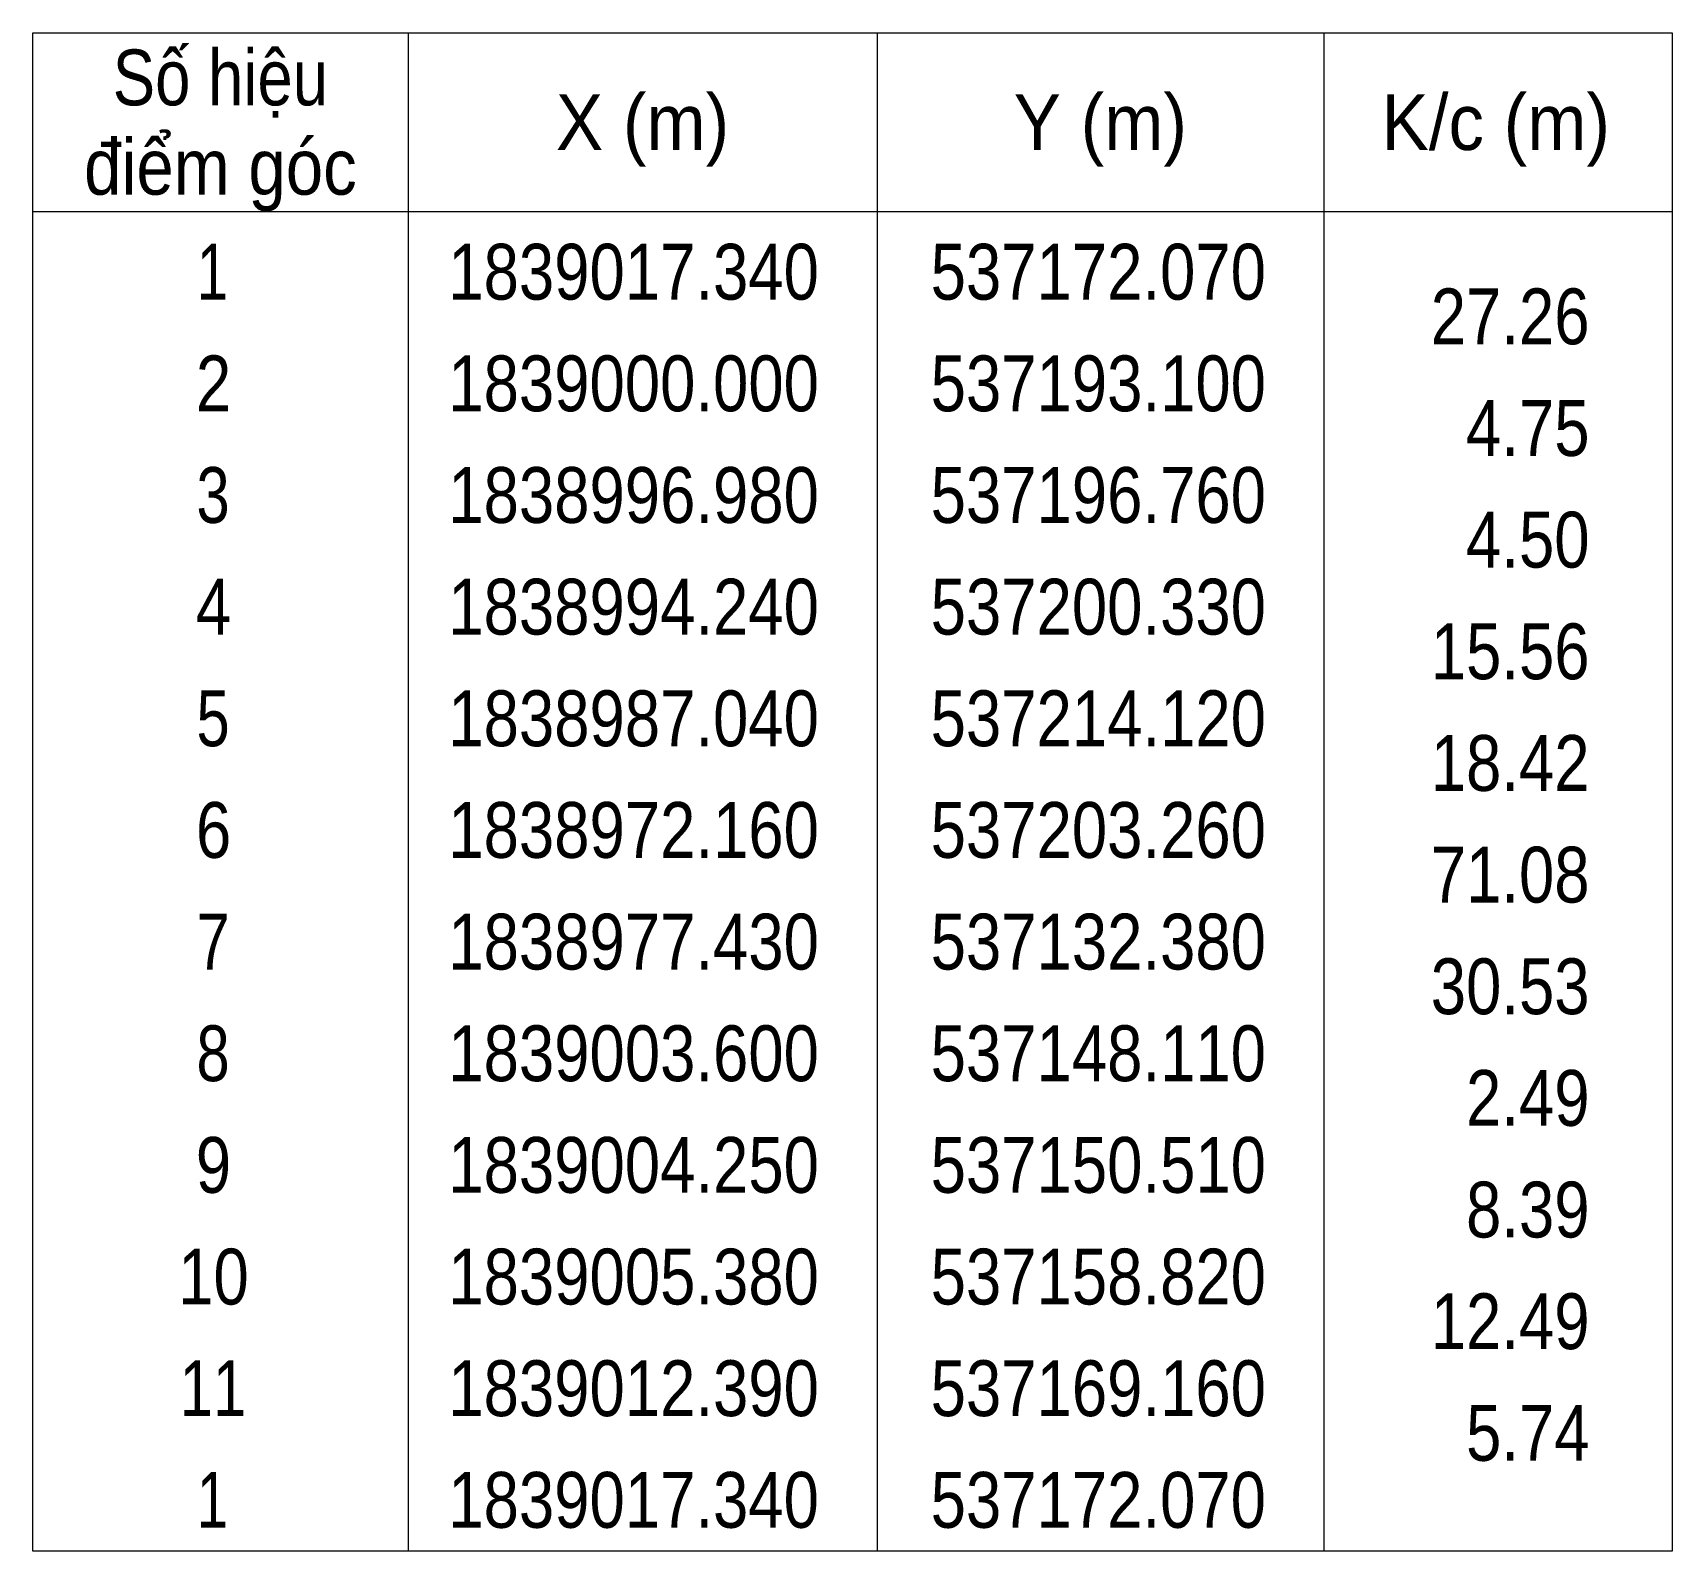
# Model space of a CAD drawing. Header units: metres. Extents: x 536558 to 537529, y 1838812 to 1839102.
# Drawn here: x 537455.5 to 537528.9, y 1838899.7 to 1838967.7 of the extents above; entities that cross this region are included whole.
import ezdxf
from ezdxf.enums import TextEntityAlignment as Align

# ---------------------------------------------------------------- set-up
doc = ezdxf.new("R2010")
doc.units = ezdxf.units.M
doc.layers.add('63', color=7, linetype='Continuous', lineweight=13)

msp = doc.modelspace()

# ---------------------------------------------------------------- texts
at = {"layer": '63'}
for s, width, p in [('Số hiệu', 0.85, (537463.92, 1838964.49)), ('X (m)', 0.95, (537482.82, 1838962.49)), ('Y (m)', 0.95, (537503.315, 1838962.49)), ('K/c (m)', 0.95, (537521.02, 1838962.49)), ('điểm góc', 0.9, (537463.92, 1838960.49)), (' 1', 0.75, (537463.215, 1838955.79)), ('1839017.340', 0.85, (537482.42, 1838955.79)), ('537172.070', 0.85, (537503.225, 1838955.79)), (' 2', 0.85, (537463.22, 1838950.79)), ('1839000.000', 0.85, (537482.42, 1838950.79)), ('537193.100', 0.85, (537503.225, 1838950.79)), (' 3', 0.8, (537463.22, 1838945.79)), ('1838996.980', 0.85, (537482.42, 1838945.79)), ('537196.760', 0.85, (537503.225, 1838945.79)), (' 4', 0.85, (537463.215, 1838940.79)), ('1838994.240', 0.85, (537482.42, 1838940.79)), ('537200.330', 0.85, (537503.225, 1838940.79)), (' 5', 0.8, (537463.22, 1838935.79)), ('1838987.040', 0.85, (537482.42, 1838935.79)), ('537214.120', 0.85, (537503.225, 1838935.79)), (' 6', 0.85, (537463.22, 1838930.79)), ('1838972.160', 0.85, (537482.42, 1838930.79)), ('537203.260', 0.85, (537503.225, 1838930.79)), (' 7', 0.8, (537463.22, 1838925.79)), ('1838977.430', 0.85, (537482.42, 1838925.79)), ('537132.380', 0.85, (537503.225, 1838925.79)), (' 8', 0.8, (537463.22, 1838920.79)), ('1839003.600', 0.85, (537482.42, 1838920.79)), ('537148.110', 0.85, (537503.225, 1838920.79)), (' 9', 0.85, (537463.215, 1838915.79)), ('1839004.250', 0.85, (537482.42, 1838915.79)), ('537150.510', 0.85, (537503.225, 1838915.79)), (' 10', 0.85, (537463.215, 1838910.79)), ('1839005.380', 0.85, (537482.42, 1838910.79)), ('537158.820', 0.85, (537503.225, 1838910.79)), (' 11', 0.8, (537463.215, 1838905.79)), ('1839012.390', 0.85, (537482.42, 1838905.79)), ('537169.160', 0.85, (537503.225, 1838905.79)), (' 1', 0.75, (537463.215, 1838900.79)), ('1839017.340', 0.85, (537482.42, 1838900.79)), ('537172.070', 0.85, (537503.225, 1838900.79))]:
    msp.add_text(s, height=2.5, dxfattribs=dict(at, width=width)).set_placement(p, align=Align.CENTER)
at = {"layer": '63', "width": 0.85}
for s, p in [('27.26', (537525.22, 1838953.79)), ('4.75', (537525.22, 1838948.79)), ('4.50', (537525.22, 1838943.79)), ('15.56', (537525.22, 1838938.79)), ('18.42', (537525.22, 1838933.79)), ('71.08', (537525.22, 1838928.79)), ('30.53', (537525.22, 1838923.79)), ('2.49', (537525.22, 1838918.79)), ('8.39', (537525.22, 1838913.79)), ('12.49', (537525.22, 1838908.79)), ('5.74', (537525.22, 1838903.79))]:
    msp.add_text(s, height=2.5, dxfattribs=at).set_placement(p, align=Align.RIGHT)

# ---------------------------------------------------------------- linework, layer by layer
at = {"layer": '63'}
for p, q in [((537472.32, 1838967.74), (537472.32, 1838899.74)), ((537493.32, 1838967.74), (537493.32, 1838899.74)), ((537513.32, 1838967.74), (537513.32, 1838899.74)), ((537455.52, 1838959.74), (537528.92, 1838959.74))]:
    msp.add_line(p, q, dxfattribs=at)
msp.add_lwpolyline([(537455.52, 1838967.74), (537528.92, 1838967.74), (537528.92, 1838899.74), (537455.52, 1838899.74)], close=True, dxfattribs=at)

msp.set_redraw_order([(e.dxf.handle, doc.entitydb.next_handle()) for e in msp.query("TEXT MTEXT ATTDEF DIMENSION ARC_DIMENSION")])  # texts and dimensions are drawn at this point

doc.saveas('drawing.dxf')
